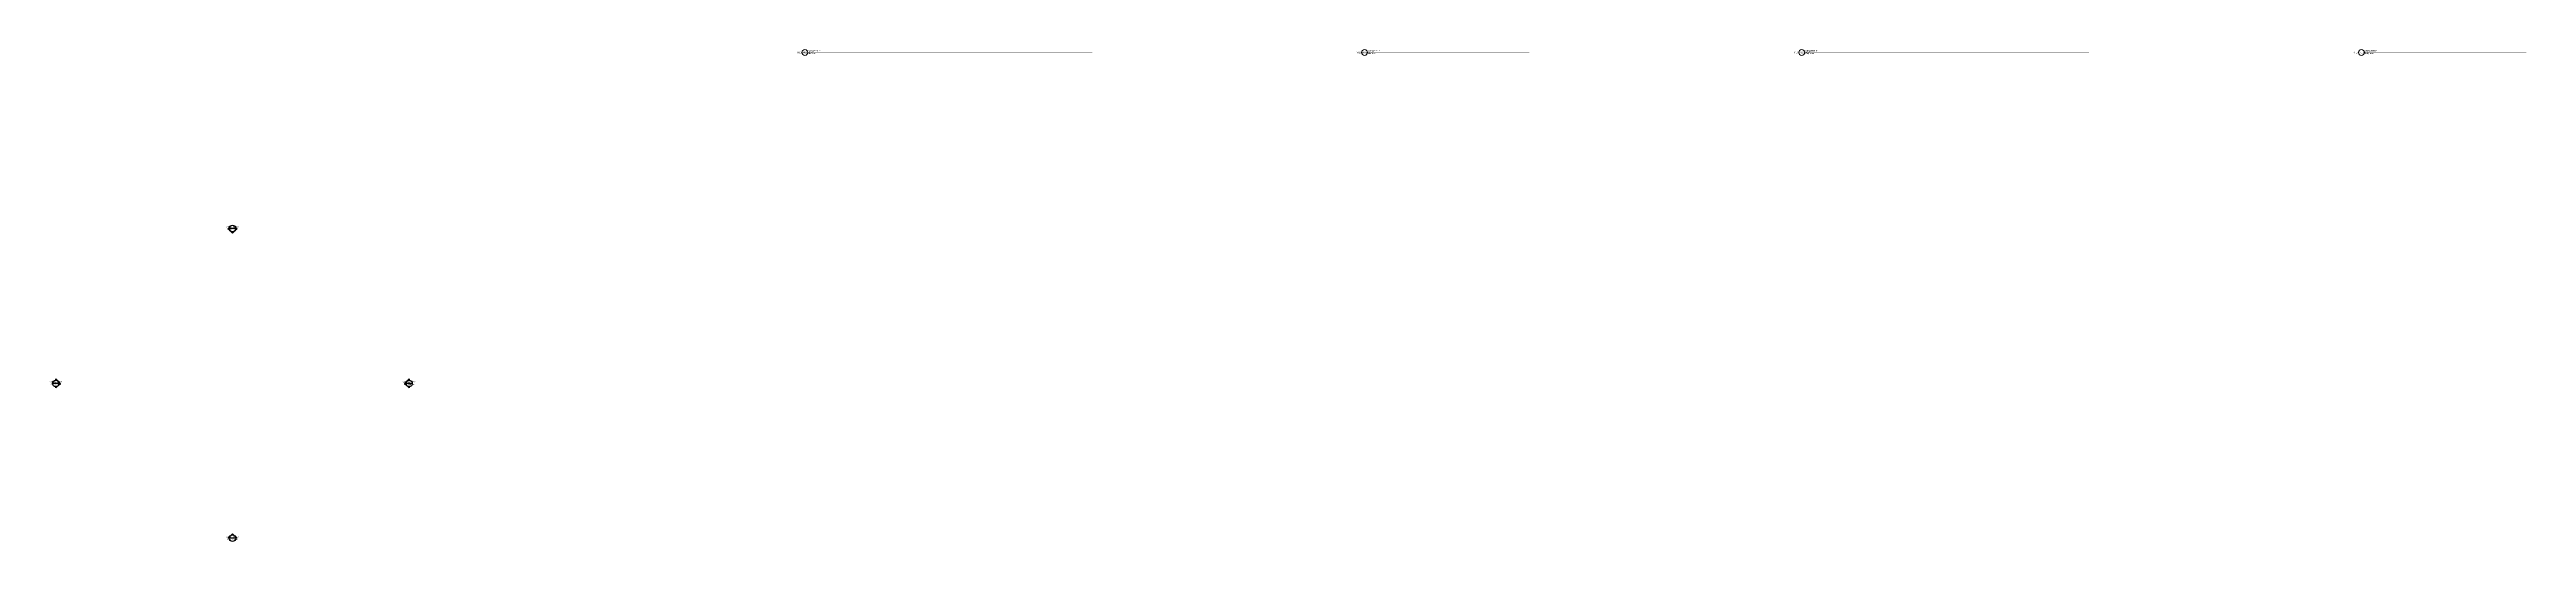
# Model space of a CAD drawing. Header units: inches. Extents: x -655 to 7847, y -465 to 1226.
import ezdxf
from ezdxf.enums import TextEntityAlignment as Align

# ---------------------------------------------------------------- set-up
doc = ezdxf.new("R2010")
doc.units = ezdxf.units.IN
doc.header["$LTSCALE"] = 0.25
doc.header["$MEASUREMENT"] = 0
doc.layers.get('0').update_dxf_attribs({"lineweight": 18})
doc.layers.add('G-Elev-Iden', color=151, linetype='Continuous', lineweight=25)
doc.styles.add('style1', font='arial.ttf')

# ---------------------------------------------------------------- blocks, each defined once
blk = doc.blocks.new('Anno_Elevation_A2')
at = {"color": 0, "linetype": 'ByBlock', "lineweight": -2}
blk.add_line((2.5, 0), (-2.5, 0), dxfattribs=at)
blk.add_circle((0, 0), 2.5, dxfattribs=at)
at = {"color": 0, "linetype": 'ByBlock', "lineweight": -2, "style": 'style1'}
blk.add_attdef('NUMBER', text='', height=1, dxfattribs=at).set_placement((0, 0.5), align=Align.CENTER)
blk.add_attdef('SHEET', text='', height=0.75, dxfattribs=at).set_placement((0, -0.5), align=Align.TOP_CENTER)
blk = doc.blocks.new('Anno_Arrow_A2')
at = {"linetype": 'ByBlock', "lineweight": -2}
h = blk.add_hatch(color=0, dxfattribs=at)
h.paths.add_polyline_path([(-1.8, 1.8), (-3.5, 0), (-2.5, 0, -0.198912)])
h.paths.add_polyline_path([(0, 3.5), (-1.8, 1.8, -0.414214), (1.8, 1.8)])
h.paths.add_polyline_path([(2.4, 1.2), (2.2, 1.1, -0.114349), (2.5, 0), (3.5, 0)])
h.paths.add_polyline_path([(1.8, 1.8, -0.082683), (2.2, 1.1), (2.4, 1.2)])
at = {"color": 0, "linetype": 'ByBlock', "lineweight": -2}
blk.add_lwpolyline([(-2.5, 0), (-3.5, 0), (0, 3.5), (3.5, 0), (2.5, 0)], dxfattribs=at)
blk = doc.blocks.new('Anno_Title_A1')
at = {"color": 0, "linetype": 'ByBlock', "lineweight": -2}
blk.add_circle((0, 0), 2.25, dxfattribs=at)
blk.add_circle((0, 0), 2.25, dxfattribs=at)
at = {"color": 0, "linetype": 'ByBlock', "lineweight": -2, "style": 'style1'}
blk.add_attdef('NUMBER', text='', height=1.25, dxfattribs=at).set_placement((0, 0), align=Align.MIDDLE)
blk = doc.blocks.new('Anno_Title_T1')
at = {"color": 0, "linetype": 'ByBlock', "lineweight": -2, "style": 'style1'}
blk.add_attdef('TITLE', (2.75, 0.5), '', height=1.25, dxfattribs=at)
blk.add_attdef('SCALE', text='', height=0.75, dxfattribs=at).set_placement((2.75, -0.5), align=Align.TOP_LEFT)
blk = doc.blocks.new('*U17')
blk.add_lwpolyline([(0, 0, 0.025, 0.025, 0), (20.34, 0, 0.025, 0.025, 0)], format="xyseb")
blk = doc.blocks.new('*U18')
blk.add_lwpolyline([(0, 0, 0.025, 0.025, 0), (11.58, 0, 0.025, 0.025, 0)], format="xyseb")
blk = doc.blocks.new('*U19')
blk.add_lwpolyline([(0, 0, 0.025, 0.025, 0), (20.34, 0, 0.025, 0.025, 0)], format="xyseb")
blk = doc.blocks.new('*U20')
blk.add_lwpolyline([(0, 0, 0.025, 0.025, 0), (11.58, 0, 0.025, 0.025, 0)], format="xyseb")

msp = doc.modelspace()

# ---------------------------------------------------------------- block references
at = {"xscale": 4.5, "yscale": 4.5, "zscale": 4.5}
for name, p, values in [('Anno_Title_A1', (1937.8, 1215.6), {'NUMBER': 'VIEWNUMBER'}), ('Anno_Title_T1', (1937.8, 1215.6), {'SCALE': 'ViewportScale', 'TITLE': 'VIEWTITLE'}), ('Anno_Title_A1', (3858.8, 1215.6), {'NUMBER': 'VIEWNUMBER'}), ('Anno_Title_T1', (3858.8, 1215.6), {'SCALE': 'ViewportScale', 'TITLE': 'VIEWTITLE'}), ('Anno_Title_A1', (5359.6, 1215.6), {'NUMBER': 'VIEWNUMBER'}), ('Anno_Title_T1', (5359.6, 1215.6), {'SCALE': 'ViewportScale', 'TITLE': 'VIEWTITLE'}), ('Anno_Title_A1', (7280.6, 1215.6), {'NUMBER': 'VIEWNUMBER'}), ('Anno_Title_T1', (7280.6, 1215.6), {'SCALE': 'ViewportScale', 'TITLE': 'VIEWTITLE'})]:
    msp.add_blockref(name, p, dxfattribs=at).add_auto_attribs(values)
at = {"xscale": 48, "yscale": 48, "zscale": 48}
for name, p in [('*U17', (1947.9, 1215.6)), ('*U18', (3869, 1215.6)), ('*U19', (5369.7, 1215.6)), ('*U20', (7290.7, 1215.6))]:
    msp.add_blockref(name, p, dxfattribs=at)
at = {"layer": 'G-Elev-Iden', "xscale": 4.5, "yscale": 4.5, "zscale": 4.5}
for p in [(-27.1, 610.6), (-633.3, 78.2), (579.1, 78.2), (-27.1, -454.2)]:
    msp.add_blockref('Anno_Elevation_A2', p, dxfattribs=at).add_auto_attribs({'SHEET': 'SHEETNUMBER', 'NUMBER': 'VIEWNUMBER'})
for p, rotation in [((-27.1, 610.6), 180), ((-633.3, 78.2), 270), ((579.1, 78.2), 90)]:
    msp.add_blockref('Anno_Arrow_A2', p, dxfattribs=dict(at, rotation=rotation))
msp.add_blockref('Anno_Arrow_A2', (-27.1, -454.2), dxfattribs=at)

doc.saveas('drawing.dxf')
